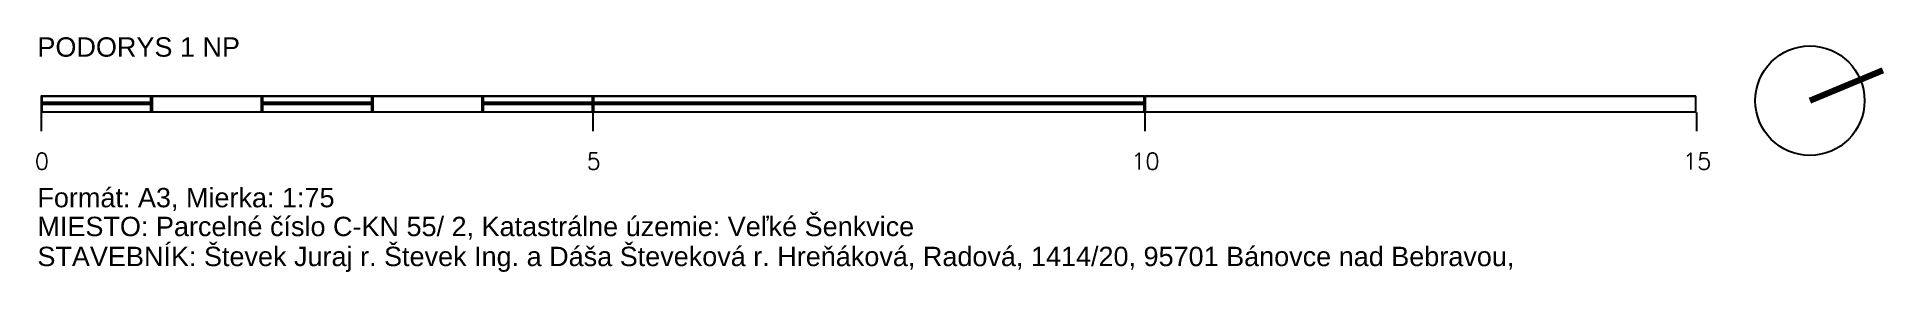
# Model space of a CAD drawing. Header units: millimetres. Extents: x 465413 to 948826, y 2516576 to 3795663.
# Drawn here: x 866488 to 883227, y 2783684 to 2785807 of the extents above; entities that cross this region are included whole.
import ezdxf
from ezdxf.enums import TextEntityAlignment as Align

# ---------------------------------------------------------------- set-up
doc = ezdxf.new("R2010")
doc.units = ezdxf.units.MM
for name, color, linetype in [('DIM_100', 64, 'Continuous'), ('MUR-POH', 64, 'Continuous'), ('TXT_50_MIESTN', 7, 'Continuous')]:
    doc.layers.add(name, color=color, linetype=linetype)
doc.styles.add('ARIAL', font='arial.ttf', dxfattribs={"height": 250})
doc.styles.add('SIMPLEX', font='SIMPLEX.SHX', dxfattribs={"width": 0.7})

msp = doc.modelspace()

# ---------------------------------------------------------------- texts
at = {"layer": 'DIM_100', "color": 1, "style": 'SIMPLEX'}
for s, p in [('0', (866532.9, 2784610.2)), ('5', (871527.6, 2784610.2)), ('10', (876522.3, 2784610.2)), ('15', (881517, 2784610.2))]:
    msp.add_text(s, height=150, rotation=360, dxfattribs=at).set_placement(p, align=Align.CENTER)
at = {"layer": 'TXT_50_MIESTN', "style": 'ARIAL'}
msp.add_text('PODORYS 1 NP', height=175, dxfattribs=at).set_placement((866491.8, 2785629.9))
for s, p in [('Formát: A3, Mierka: 1:75', (866491.8, 2784269)), ('MIESTO: Parcelné číslo C-KN 55/ 2, Katastrálne územie:^JVeľké Šenkvice', (866491.8, 2784008.3)), ('STAVEBNÍK: Števek Juraj r. Števek Ing. a Dáša Števeková r. Hreňáková, Radová, 1414/20, 95701 Bánovce nad Bebravou,', (866491.8, 2783737.2))]:
    msp.add_text(s, height=175, rotation=360, dxfattribs=at).set_placement(p)

# ---------------------------------------------------------------- linework, layer by layer
at = {"layer": 'MUR-POH', "flags": 128}
for points in [[(871515.8, 2785274.6), (866526.4, 2785274.6), (866526.4, 2785132), (871515.8, 2785132), (871515.8, 2785274.6), (871515.8, 2785274.6)], [(867520, 2785274.6), (866526.4, 2785274.6), (866526.4, 2785218.7), (867520, 2785218.7), (867520, 2785274.6), (867520, 2785274.6)], [(866531.7, 2785132), (871515.8, 2785132), (871515.8, 2785269.3), (866531.7, 2785269.3), (866531.7, 2785132), (866531.7, 2785132)], [(866531.7, 2785218.7), (867520, 2785218.7), (867520, 2785269.3), (866531.7, 2785269.3), (866531.7, 2785218.7), (866531.7, 2785218.7)], [(868519, 2785274.6), (867525.3, 2785274.6), (867525.3, 2785132), (868519, 2785132), (868519, 2785274.6), (868519, 2785274.6)], [(867530.6, 2785132), (868519, 2785132), (868519, 2785269.3), (867530.6, 2785269.3), (867530.6, 2785132), (867530.6, 2785132)], [(869517.9, 2785274.6), (868524.3, 2785274.6), (868524.3, 2785218.7), (869517.9, 2785218.7), (869517.9, 2785274.6), (869517.9, 2785274.6)], [(868529.6, 2785218.7), (869517.9, 2785218.7), (869517.9, 2785269.3), (868529.6, 2785269.3), (868529.6, 2785218.7), (868529.6, 2785218.7)], [(870516.9, 2785274.6), (869523.2, 2785274.6), (869523.2, 2785132), (870516.9, 2785132), (870516.9, 2785274.6), (870516.9, 2785274.6)], [(869528.5, 2785132), (870516.9, 2785132), (870516.9, 2785269.3), (869528.5, 2785269.3), (869528.5, 2785132), (869528.5, 2785132)], [(871515.8, 2785274.6), (870522.2, 2785274.6), (870522.2, 2785218.7), (871515.8, 2785218.7), (871515.8, 2785274.6), (871515.8, 2785274.6)], [(870527.4, 2785218.7), (871515.8, 2785218.7), (871515.8, 2785269.3), (870527.4, 2785269.3), (870527.4, 2785218.7), (870527.4, 2785218.7)], [(876510.5, 2785274.6), (871521.1, 2785274.6), (871521.1, 2785218.7), (876510.5, 2785218.7), (876510.5, 2785274.6), (876510.5, 2785274.6)], [(871526.4, 2785218.7), (876510.5, 2785218.7), (876510.5, 2785269.3), (871526.4, 2785269.3), (871526.4, 2785218.7), (871526.4, 2785218.7)], [(881505.2, 2785274.6), (876515.8, 2785274.6), (876515.8, 2785132), (881505.2, 2785132), (881505.2, 2785274.6), (881505.2, 2785274.6)], [(876521.1, 2785132), (881505.2, 2785132), (881505.2, 2785269.3), (876521.1, 2785269.3), (876521.1, 2785132), (876521.1, 2785132)], [(867520, 2785213.5), (866526.4, 2785213.5), (866526.4, 2785208.5), (867520, 2785208.5), (867520, 2785213.5), (867520, 2785213.5)], [(867520, 2785203.2), (866526.4, 2785203.2), (866526.4, 2785132), (867520, 2785132), (867520, 2785203.2), (867520, 2785203.2)], [(866526.4, 2785126.7), (866526.4, 2784957.5)], [(866526.4, 2785126.7), (866526.4, 2784957.5)], [(866531.7, 2785208.5), (867520, 2785208.5), (867520, 2785208.2), (866531.7, 2785208.2), (866531.7, 2785208.5), (866531.7, 2785208.5)], [(866531.7, 2785132), (867520, 2785132), (867520, 2785197.9), (866531.7, 2785197.9), (866531.7, 2785132), (866531.7, 2785132)], [(869517.9, 2785213.5), (868524.3, 2785213.5), (868524.3, 2785208.5), (869517.9, 2785208.5), (869517.9, 2785213.5), (869517.9, 2785213.5)], [(869517.9, 2785203.2), (868524.3, 2785203.2), (868524.3, 2785132), (869517.9, 2785132), (869517.9, 2785203.2), (869517.9, 2785203.2)], [(868529.6, 2785208.5), (869517.9, 2785208.5), (869517.9, 2785208.2), (868529.6, 2785208.2), (868529.6, 2785208.5), (868529.6, 2785208.5)], [(868529.6, 2785132), (869517.9, 2785132), (869517.9, 2785197.9), (868529.6, 2785197.9), (868529.6, 2785132), (868529.6, 2785132)], [(871515.8, 2785213.5), (870522.2, 2785213.5), (870522.2, 2785208.5), (871515.8, 2785208.5), (871515.8, 2785213.5), (871515.8, 2785213.5)], [(871515.8, 2785203.2), (870522.2, 2785203.2), (870522.2, 2785132), (871515.8, 2785132), (871515.8, 2785203.2), (871515.8, 2785203.2)], [(870527.4, 2785208.5), (871515.8, 2785208.5), (871515.8, 2785208.2), (870527.4, 2785208.2), (870527.4, 2785208.5), (870527.4, 2785208.5)], [(870527.4, 2785132), (871515.8, 2785132), (871515.8, 2785197.9), (870527.4, 2785197.9), (870527.4, 2785132), (870527.4, 2785132)], [(876510.5, 2785213.5), (871521.1, 2785213.5), (871521.1, 2785208.5), (876510.5, 2785208.5), (876510.5, 2785213.5), (876510.5, 2785213.5)], [(876510.5, 2785203.2), (871521.1, 2785203.2), (871521.1, 2785132), (876510.5, 2785132), (876510.5, 2785203.2), (876510.5, 2785203.2)], [(871521.1, 2785126.7), (871521.1, 2784957.5)], [(871521.1, 2785126.7), (871521.1, 2784957.5)], [(871526.4, 2785208.5), (876510.5, 2785208.5), (876510.5, 2785208.2), (871526.4, 2785208.2), (871526.4, 2785208.5), (871526.4, 2785208.5)], [(871526.4, 2785132), (876510.5, 2785132), (876510.5, 2785197.9), (871526.4, 2785197.9), (871526.4, 2785132), (871526.4, 2785132)], [(876515.8, 2785126.7), (876515.8, 2784957.5)], [(881510.5, 2785126.7), (881510.5, 2784957.5)]]:
    msp.add_lwpolyline(points, dxfattribs=at)
at = {"layer": 'TXT_50_MIESTN', "const_width": 56.2}
msp.add_lwpolyline([(882538, 2785232.4), (883199, 2785506.9)], dxfattribs=at)
at = {"layer": 'TXT_50_MIESTN'}
msp.add_circle((882538, 2785232.4), 494.3, dxfattribs=at)

msp.set_redraw_order([(e.dxf.handle, doc.entitydb.next_handle()) for e in msp.query("TEXT MTEXT ATTDEF DIMENSION ARC_DIMENSION")])  # texts and dimensions are drawn at this point

doc.saveas('drawing.dxf')
